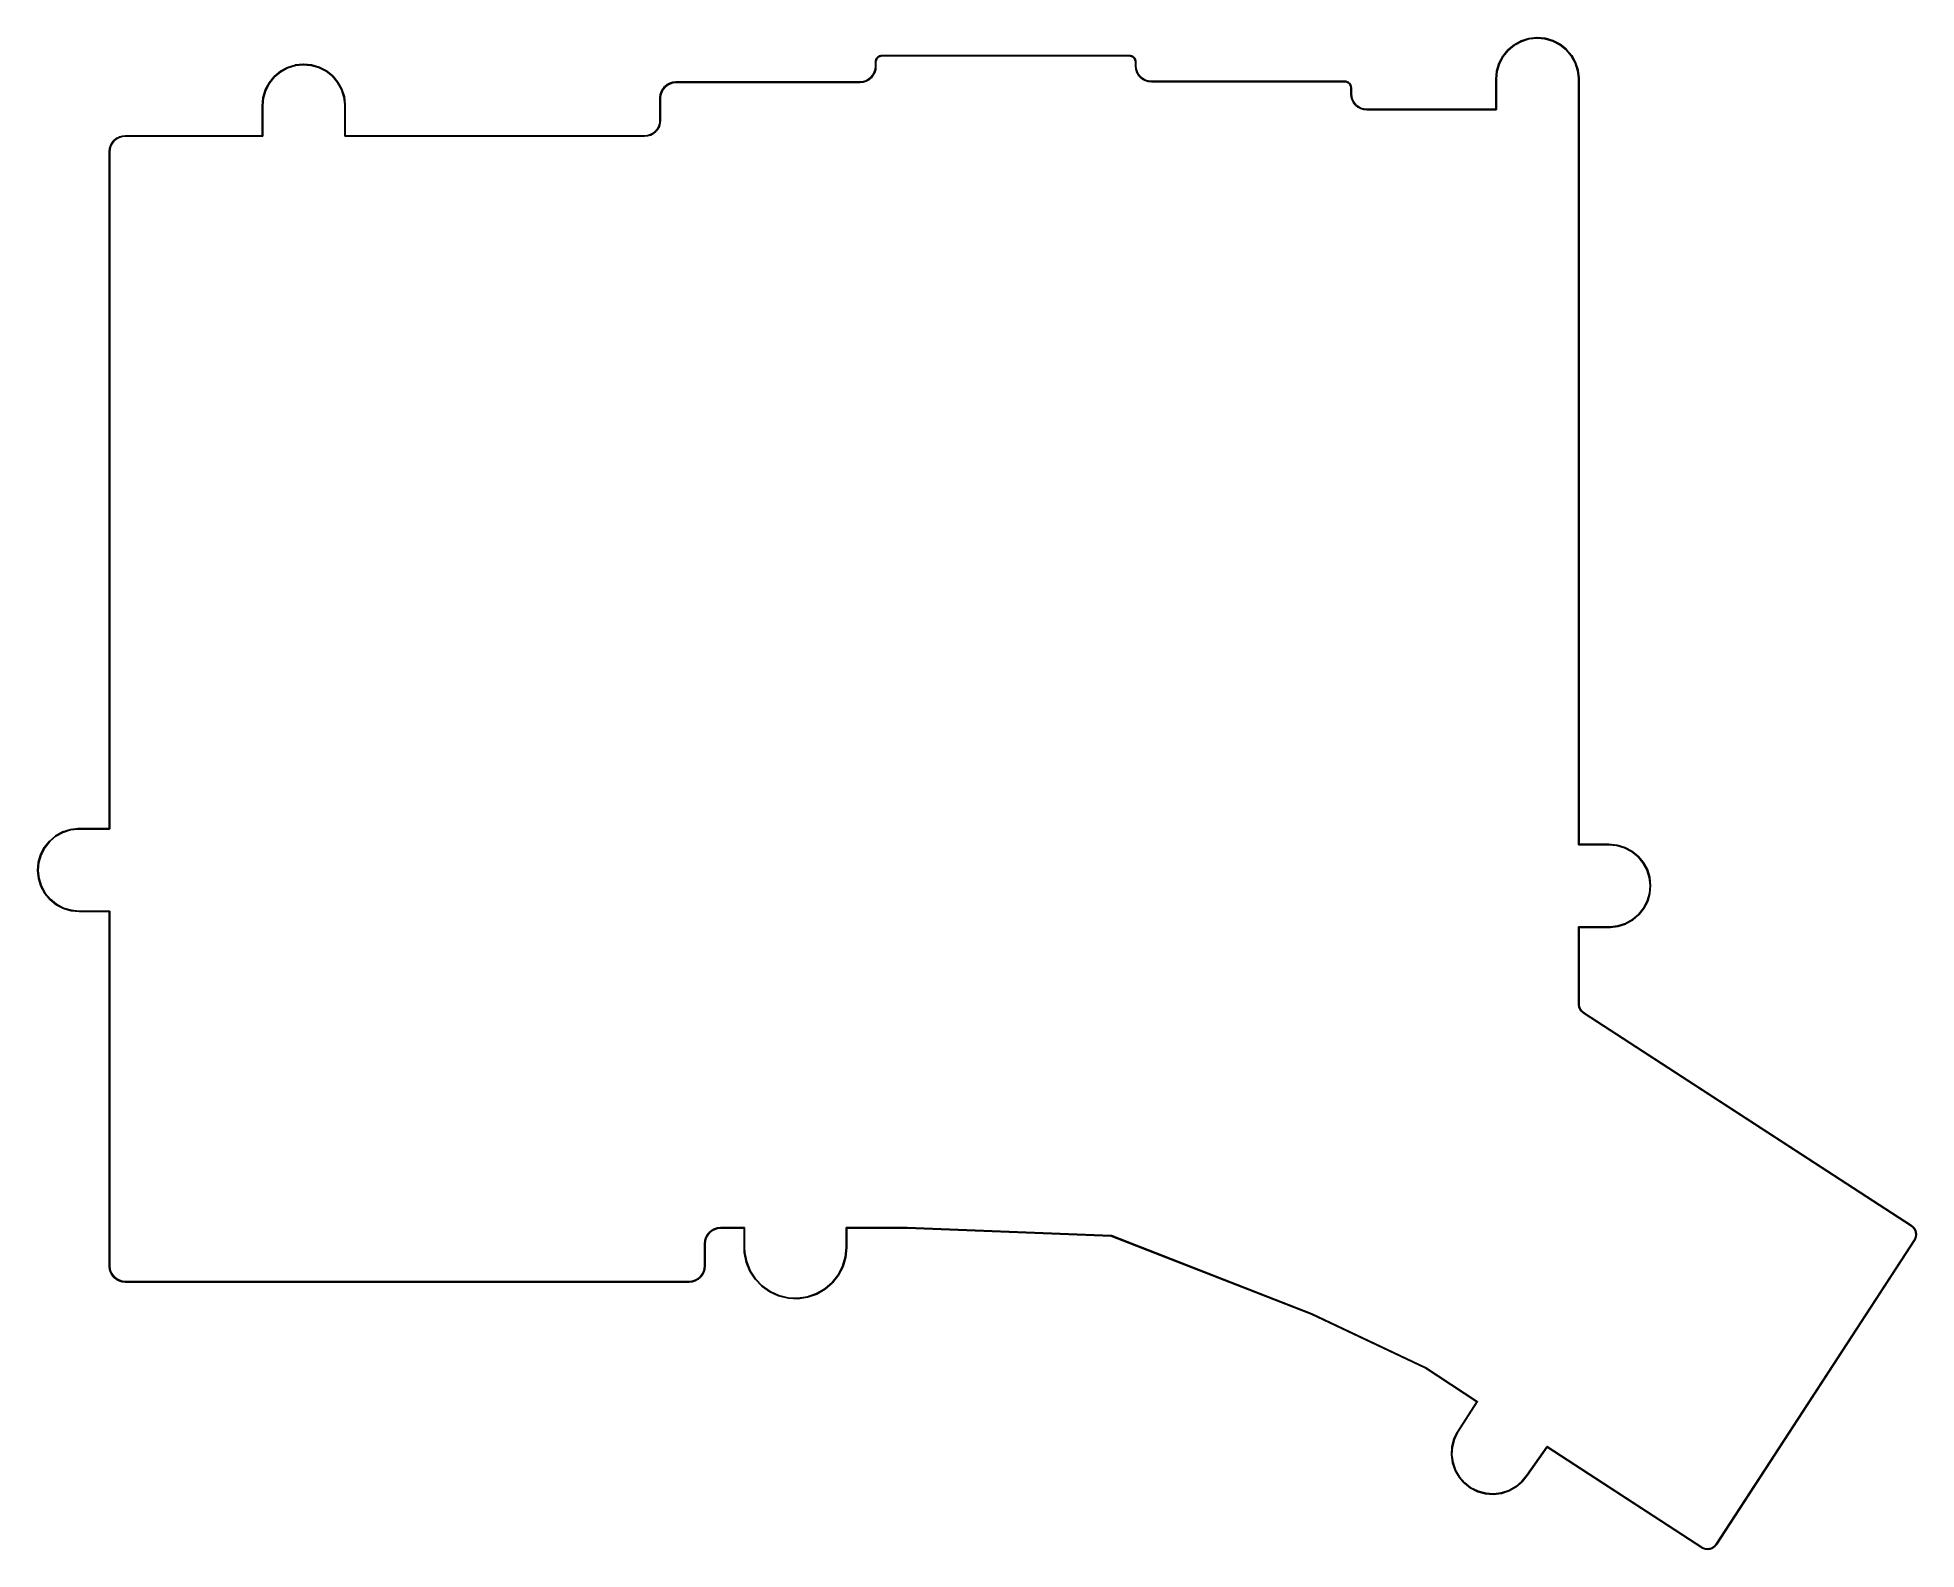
# Model space of a CAD drawing. Extents: x 50 to 216, y -188 to -54.
import ezdxf

# ---------------------------------------------------------------- set-up
doc = ezdxf.new("R2010")
doc.units = 0
doc.layers.add('BLACK', color=7, linetype='CONTINUOUS')

msp = doc.modelspace()

# ---------------------------------------------------------------- linework, layer by layer
at = {"layer": 'BLACK', "linetype": 'CONTINUOUS'}
for p, q in [((180.53, -55.0442), (181.156, -54.7031)), ((181.178, -54.7481), (180.556, -55.0869)), ((181.156, -54.7029), (181.158, -54.702)), ((181.156, -54.7031), (181.156, -54.7029)), ((181.156, -54.7031), (181.156, -54.7031)), ((181.156, -54.7031), (181.156, -54.7031)), ((181.158, -54.702), (181.161, -54.7012)), ((181.161, -54.7012), (181.841, -54.4881)), ((181.853, -54.5365), (181.178, -54.7481)), ((181.841, -54.488), (181.843, -54.4875)), ((181.841, -54.4881), (181.841, -54.488)), ((181.843, -54.4875), (181.846, -54.4871)), ((181.846, -54.4871), (182.554, -54.4102)), ((182.557, -54.4602), (181.853, -54.5365)), ((182.554, -54.4102), (182.554, -54.4102)), ((182.554, -54.4102), (182.555, -54.4102)), ((182.555, -54.4102), (182.557, -54.4102)), ((182.557, -54.4102), (182.559, -54.4102)), ((183.262, -54.522), (182.557, -54.4602)), ((182.559, -54.4102), (183.269, -54.4724)), ((183.942, -54.7196), (183.262, -54.522)), ((183.269, -54.4724), (183.27, -54.4725)), ((183.27, -54.4725), (183.272, -54.4729)), ((183.272, -54.4729), (183.274, -54.4733)), ((183.274, -54.4733), (183.959, -54.6723)), ((184.571, -55.0456), (183.942, -54.7196)), ((183.959, -54.6723), (183.959, -54.6724)), ((183.959, -54.6724), (183.961, -54.6733)), ((183.961, -54.6733), (183.963, -54.6741)), ((183.963, -54.6741), (184.596, -55.0023)), ((124.054, -56.5761), (124.065, -56.4651)), ((124.065, -56.4647), (124.066, -56.4625)), ((124.065, -56.4651), (124.065, -56.4647)), ((124.066, -56.4603), (124.098, -56.3535)), ((124.066, -56.4625), (124.066, -56.4603)), ((124.098, -56.3532), (124.099, -56.3511)), ((124.098, -56.3535), (124.098, -56.3532)), ((124.099, -56.3511), (124.1, -56.349)), ((124.1, -56.349), (124.152, -56.2505)), ((124.115, -56.4724), (124.104, -56.5797)), ((124.145, -56.3703), (124.115, -56.4724)), ((124.195, -56.2761), (124.145, -56.3703)), ((124.152, -56.2505), (124.153, -56.2502)), ((124.153, -56.2502), (124.154, -56.2483)), ((124.154, -56.2483), (124.155, -56.2464)), ((124.155, -56.2464), (124.226, -56.16)), ((124.263, -56.1935), (124.195, -56.2761)), ((124.226, -56.1597), (124.227, -56.1582)), ((124.226, -56.16), (124.226, -56.1597)), ((124.226, -56.16), (124.226, -56.16)), ((124.226, -56.16), (124.226, -56.16)), ((124.227, -56.1582), (124.229, -56.1565)), ((124.229, -56.1565), (124.315, -56.0854)), ((124.345, -56.1255), (124.263, -56.1935)), ((124.315, -56.0852), (124.317, -56.084)), ((124.315, -56.0854), (124.315, -56.0852)), ((124.315, -56.0854), (124.315, -56.0854)), ((124.315, -56.0854), (124.315, -56.0854)), ((124.317, -56.084), (124.319, -56.0827)), ((124.319, -56.0827), (124.417, -56.0297)), ((124.439, -56.0748), (124.345, -56.1255)), ((124.417, -56.0295), (124.42, -56.0286)), ((124.417, -56.0297), (124.417, -56.0295)), ((124.417, -56.0297), (124.417, -56.0297)), ((124.417, -56.0297), (124.417, -56.0297)), ((124.42, -56.0286), (124.422, -56.0278)), ((124.422, -56.0278), (124.528, -55.9948)), ((124.541, -56.0433), (124.439, -56.0748)), ((124.528, -55.9948), (124.529, -55.9947)), ((124.529, -55.9947), (124.531, -55.9943)), ((124.531, -55.9943), (124.533, -55.9938)), ((124.533, -55.9938), (124.644, -55.9822)), ((124.648, -56.032), (124.541, -56.0433)), ((124.644, -55.9822), (124.644, -55.9821)), ((124.644, -55.9821), (124.645, -55.9821)), ((124.645, -55.9821), (124.646, -55.982)), ((124.646, -55.982), (124.649, -55.982)), ((124.651, -56.032), (124.648, -56.032)), ((124.649, -55.982), (124.649, -55.982)), ((124.649, -55.982), (146.496, -55.982)), ((146.493, -56.032), (124.651, -56.032)), ((146.601, -56.0425), (146.493, -56.032)), ((146.496, -55.982), (146.497, -55.9821)), ((146.497, -55.9821), (146.497, -55.9821)), ((146.497, -55.9821), (146.608, -55.993)), ((146.703, -56.0733), (146.601, -56.0425)), ((146.608, -55.993), (146.608, -55.993)), ((146.608, -55.993), (146.611, -55.9935)), ((146.611, -55.9935), (146.613, -55.994)), ((146.613, -55.994), (146.72, -56.0262)), ((146.797, -56.1234), (146.703, -56.0733)), ((146.72, -56.0262), (146.72, -56.0263)), ((146.72, -56.0263), (146.722, -56.0272)), ((146.722, -56.0272), (146.724, -56.028)), ((146.724, -56.028), (146.822, -56.0804)), ((146.879, -56.1908), (146.797, -56.1234)), ((146.822, -56.0804), (146.823, -56.0806)), ((146.823, -56.0806), (146.825, -56.0819)), ((146.825, -56.0819), (146.827, -56.0831)), ((146.827, -56.0831), (146.913, -56.1536)), ((146.947, -56.273), (146.879, -56.1908)), ((146.913, -56.1536), (146.913, -56.1536)), ((146.913, -56.1536), (146.913, -56.1536)), ((146.913, -56.1536), (146.913, -56.1538)), ((146.913, -56.1538), (146.915, -56.1554)), ((146.915, -56.1554), (146.916, -56.157)), ((146.916, -56.157), (146.988, -56.243)), ((146.998, -56.3668), (146.947, -56.273)), ((146.988, -56.243), (146.988, -56.243)), ((146.988, -56.243), (146.988, -56.243)), ((146.988, -56.243), (146.988, -56.2433)), ((146.988, -56.2433), (146.989, -56.2452)), ((146.989, -56.2452), (146.99, -56.247)), ((146.99, -56.247), (147.043, -56.3451)), ((147.03, -56.4686), (146.998, -56.3668)), ((147.041, -56.5759), (147.03, -56.4686)), ((147.043, -56.3451), (147.043, -56.3451)), ((147.043, -56.3451), (147.043, -56.3451)), ((147.043, -56.3451), (147.044, -56.3455)), ((147.044, -56.3455), (147.044, -56.3476)), ((147.044, -56.3476), (147.045, -56.3496)), ((147.045, -56.3496), (147.078, -56.4562)), ((147.078, -56.4562), (147.078, -56.4565)), ((147.078, -56.4565), (147.079, -56.4588)), ((147.079, -56.4588), (147.079, -56.461)), ((147.079, -56.461), (147.091, -56.5719)), ((179.191, -56.6952), (179.523, -56.0646)), ((179.567, -56.0901), (179.236, -56.7163)), ((179.523, -56.0646), (179.524, -56.0643)), ((179.524, -56.0643), (179.525, -56.0624)), ((179.525, -56.0624), (179.526, -56.0606)), ((179.526, -56.0606), (179.975, -55.5066)), ((180.012, -55.54), (179.567, -56.0901)), ((179.975, -55.5064), (179.977, -55.5048)), ((179.975, -55.5066), (179.975, -55.5064)), ((179.977, -55.5048), (179.978, -55.5032)), ((179.978, -55.5032), (180.526, -55.0469)), ((180.556, -55.0869), (180.012, -55.54)), ((180.526, -55.0467), (180.528, -55.0455)), ((180.526, -55.0469), (180.526, -55.0467)), ((180.526, -55.0469), (180.526, -55.0469)), ((180.526, -55.0469), (180.526, -55.0469)), ((180.528, -55.0455), (180.53, -55.0442)), ((185.124, -55.4873), (184.571, -55.0456)), ((184.596, -55.0023), (184.596, -55.0023)), ((184.596, -55.0023), (184.596, -55.0023)), ((184.596, -55.0023), (184.596, -55.0025)), ((184.596, -55.0025), (184.598, -55.0037)), ((184.598, -55.0037), (184.6, -55.005)), ((184.6, -55.005), (185.157, -55.4498)), ((185.581, -56.0281), (185.124, -55.4873)), ((185.157, -55.4498), (185.157, -55.4498)), ((185.157, -55.4498), (185.157, -55.4498)), ((185.157, -55.4498), (185.157, -55.45)), ((185.157, -55.45), (185.159, -55.4516)), ((185.159, -55.4516), (185.161, -55.4532)), ((185.161, -55.4532), (185.621, -55.9978)), ((185.924, -56.6474), (185.581, -56.0281)), ((185.621, -55.9978), (185.621, -55.998)), ((185.621, -55.998), (185.622, -55.9999)), ((185.622, -55.9999), (185.623, -56.0018)), ((185.623, -56.0018), (185.969, -56.6253)), ((70.4331, -58.4101), (70.8818, -57.8561)), ((70.9192, -57.8895), (70.4735, -58.4396)), ((70.8818, -57.8561), (70.8821, -57.8559)), ((70.8821, -57.8559), (70.8837, -57.8543)), ((70.8837, -57.8543), (70.8853, -57.8527)), ((70.8853, -57.8527), (71.433, -57.3964)), ((71.4631, -57.4364), (70.9192, -57.8895)), ((71.433, -57.3964), (71.4333, -57.3962)), ((71.433, -57.3964), (71.433, -57.3964)), ((71.433, -57.3964), (71.433, -57.3964)), ((71.4333, -57.3962), (71.4352, -57.395)), ((71.4352, -57.395), (71.4371, -57.3937)), ((71.4371, -57.3937), (72.063, -57.0526)), ((72.0848, -57.0976), (71.4631, -57.4364)), ((72.063, -57.0526), (72.0633, -57.0524)), ((72.063, -57.0526), (72.063, -57.0526)), ((72.063, -57.0526), (72.063, -57.0526)), ((72.0633, -57.0524), (72.0654, -57.0515)), ((72.0654, -57.0515), (72.0675, -57.0507)), ((72.0675, -57.0507), (72.7478, -56.8376)), ((72.7604, -56.886), (72.0848, -57.0976)), ((72.7478, -56.8376), (72.7481, -56.8375)), ((72.7481, -56.8375), (72.7504, -56.837)), ((72.7504, -56.837), (72.7526, -56.8366)), ((72.7526, -56.8366), (73.4613, -56.7597)), ((73.4642, -56.8097), (72.7604, -56.886)), ((73.4613, -56.7597), (73.4613, -56.7597)), ((73.4613, -56.7597), (73.4616, -56.7597)), ((73.4616, -56.7597), (73.4639, -56.7597)), ((73.4639, -56.7597), (73.4661, -56.7597)), ((74.1695, -56.8715), (73.4642, -56.8097)), ((73.4661, -56.7597), (74.1763, -56.8219)), ((74.8493, -57.0691), (74.1695, -56.8715)), ((74.1763, -56.8219), (74.1766, -56.822)), ((74.1766, -56.822), (74.1789, -56.8224)), ((74.1789, -56.8224), (74.1811, -56.8228)), ((74.1811, -56.8228), (74.8656, -57.0218)), ((75.4778, -57.3951), (74.8493, -57.0691)), ((74.8656, -57.0218), (74.8659, -57.0219)), ((74.8659, -57.0219), (74.8681, -57.0228)), ((74.8681, -57.0228), (74.8701, -57.0236)), ((74.8701, -57.0236), (75.503, -57.3518)), ((76.031, -57.8368), (75.4778, -57.3951)), ((75.503, -57.3518), (75.503, -57.3518)), ((75.503, -57.3518), (75.503, -57.3518)), ((75.503, -57.3518), (75.5033, -57.352)), ((75.5033, -57.352), (75.5052, -57.3532)), ((75.5052, -57.3532), (75.5071, -57.3545)), ((75.5071, -57.3545), (76.0641, -57.7993)), ((76.4879, -58.3776), (76.031, -57.8368)), ((76.0641, -57.7993), (76.0641, -57.7993)), ((76.0641, -57.7993), (76.0641, -57.7993)), ((76.0641, -57.7993), (76.0644, -57.7995)), ((76.0644, -57.7995), (76.066, -57.8011)), ((76.066, -57.8011), (76.0676, -57.8027)), ((76.0676, -57.8027), (76.5276, -58.3473)), ((123.214, -58.2242), (123.449, -58.0968)), ((123.475, -58.1397), (123.235, -58.2693)), ((123.449, -58.0968), (123.655, -57.9262)), ((123.477, -58.1384), (123.475, -58.1397)), ((123.479, -58.1371), (123.477, -58.1384)), ((123.689, -57.9631), (123.479, -58.1369)), ((123.479, -58.1369), (123.479, -58.1371)), ((123.655, -57.9262), (123.825, -57.7187)), ((123.691, -57.9615), (123.689, -57.9631)), ((123.692, -57.9599), (123.691, -57.9615)), ((123.693, -57.9597), (123.692, -57.9599)), ((123.865, -57.7484), (123.693, -57.9597)), ((123.825, -57.7187), (123.95, -57.4823)), ((123.866, -57.7465), (123.865, -57.7484)), ((123.867, -57.7446), (123.866, -57.7465)), ((123.868, -57.7443), (123.867, -57.7446)), ((123.996, -57.5036), (123.868, -57.7443)), ((123.95, -57.4823), (124.028, -57.226)), ((123.997, -57.5015), (123.996, -57.5036)), ((123.998, -57.4991), (123.997, -57.4994)), ((123.997, -57.4994), (123.997, -57.5015)), ((124.076, -57.2381), (123.998, -57.4991)), ((124.028, -57.226), (124.054, -56.9583)), ((124.054, -56.5773), (124.054, -56.5761)), ((124.054, -56.5761), (124.054, -56.5761)), ((124.054, -56.9583), (124.054, -56.5773)), ((124.077, -57.2359), (124.076, -57.2381)), ((124.104, -56.9619), (124.077, -57.2333)), ((124.077, -57.2333), (124.077, -57.2336)), ((124.077, -57.2336), (124.077, -57.2359)), ((124.104, -56.5797), (124.104, -56.9607)), ((124.104, -56.9607), (124.104, -56.9619)), ((124.104, -56.9619), (124.104, -56.9619)), ((147.041, -56.5786), (147.041, -56.5759)), ((147.041, -56.8957), (147.041, -56.5786)), ((147.041, -56.8961), (147.041, -56.8957)), ((147.041, -56.8964), (147.041, -56.8961)), ((147.041, -56.8972), (147.041, -56.8964)), ((147.041, -56.9058), (147.041, -56.8972)), ((147.041, -56.8972), (147.041, -56.8972)), ((147.041, -56.9069), (147.041, -56.9058)), ((147.041, -56.908), (147.041, -56.9069)), ((147.041, -56.9084), (147.041, -56.908)), ((147.07, -57.1795), (147.041, -56.9084)), ((147.07, -57.1817), (147.07, -57.1795)), ((147.071, -57.184), (147.07, -57.1817)), ((147.071, -57.1843), (147.071, -57.184)), ((147.151, -57.4448), (147.071, -57.1843)), ((147.091, -56.5719), (147.091, -56.5722)), ((147.091, -56.5722), (147.091, -56.5733)), ((147.091, -56.5733), (147.091, -56.5744)), ((147.091, -56.5744), (147.091, -56.5772)), ((147.091, -56.5772), (147.091, -56.5773)), ((147.091, -56.5773), (147.091, -56.8959)), ((147.091, -56.8959), (147.091, -56.9044)), ((147.091, -56.9044), (147.119, -57.1719)), ((147.119, -57.1719), (147.198, -57.4276)), ((147.152, -57.4468), (147.151, -57.4448)), ((147.153, -57.4489), (147.152, -57.4468)), ((147.153, -57.4492), (147.153, -57.4489)), ((147.283, -57.6891), (147.153, -57.4492)), ((147.198, -57.4276), (147.326, -57.6631)), ((147.284, -57.691), (147.283, -57.6891)), ((147.285, -57.6929), (147.284, -57.691)), ((147.286, -57.6931), (147.285, -57.6929)), ((147.459, -57.9032), (147.286, -57.6931)), ((147.326, -57.6631), (147.496, -57.8694)), ((147.461, -57.9048), (147.459, -57.9032)), ((147.463, -57.9064), (147.461, -57.9048)), ((147.463, -57.9066), (147.463, -57.9064)), ((147.674, -58.079), (147.463, -57.9066)), ((147.496, -57.8694), (147.704, -58.0387)), ((147.676, -58.0802), (147.674, -58.079)), ((147.678, -58.0815), (147.676, -58.0802)), ((147.678, -58.0817), (147.678, -58.0815)), ((147.919, -58.2097), (147.678, -58.0817)), ((147.704, -58.0387), (147.94, -58.1644)), ((178.917, -58.0973), (178.984, -57.3876)), ((178.917, -58.0984), (178.917, -58.0973)), ((178.917, -58.0973), (178.917, -58.0973)), ((178.918, -60.7445), (178.917, -58.0984)), ((179.034, -57.3947), (178.967, -58.1008)), ((178.967, -58.1008), (178.968, -60.7683)), ((178.984, -57.3872), (178.985, -57.385)), ((178.984, -57.3876), (178.984, -57.3872)), ((178.985, -57.3828), (179.189, -56.6997)), ((178.985, -57.385), (178.985, -57.3828)), ((179.236, -56.7163), (179.034, -57.3947)), ((179.189, -56.6993), (179.19, -56.6972)), ((179.189, -56.6997), (179.189, -56.6993)), ((179.19, -56.6972), (179.191, -56.6952)), ((186.14, -57.3216), (185.924, -56.6474)), ((185.969, -56.6253), (185.969, -56.6256)), ((185.969, -56.6256), (185.97, -56.6277)), ((185.97, -56.6277), (185.971, -56.6298)), ((185.971, -56.6298), (186.189, -57.3086)), ((186.22, -57.977), (186.14, -57.3216)), ((186.189, -57.3086), (186.189, -57.3089)), ((186.189, -57.3089), (186.189, -57.3111)), ((186.189, -57.3111), (186.19, -57.3132)), ((186.19, -57.3132), (186.27, -57.9703)), ((186.221, -60.7707), (186.22, -57.977)), ((186.27, -57.9703), (186.27, -57.9706)), ((186.27, -57.9706), (186.27, -57.9743)), ((186.27, -57.9743), (186.27, -60.7635)), ((69.8241, -60.4468), (69.8913, -59.7371)), ((69.9409, -59.7442), (69.874, -60.4503)), ((69.8913, -59.7371), (69.8914, -59.7367)), ((69.8914, -59.7367), (69.8918, -59.7345)), ((69.8918, -59.7345), (69.8923, -59.7323)), ((69.8923, -59.7323), (70.096, -59.0492)), ((70.1432, -59.0658), (69.9409, -59.7442)), ((70.096, -59.0492), (70.0961, -59.0488)), ((70.0961, -59.0488), (70.097, -59.0467)), ((70.097, -59.0467), (70.0979, -59.0447)), ((70.0979, -59.0447), (70.4304, -58.4141)), ((70.4735, -58.4396), (70.1432, -59.0658)), ((70.4304, -58.4141), (70.4306, -58.4138)), ((70.4306, -58.4138), (70.4319, -58.4119)), ((70.4319, -58.4119), (70.4331, -58.4101)), ((76.831, -58.9969), (76.4879, -58.3776)), ((76.5276, -58.3473), (76.5279, -58.3475)), ((76.5279, -58.3475), (76.5291, -58.3494)), ((76.5291, -58.3494), (76.5304, -58.3513)), ((76.5304, -58.3513), (76.8759, -58.9748)), ((77.0473, -59.6711), (76.831, -58.9969)), ((76.8759, -58.9748), (76.8761, -58.9751)), ((76.8761, -58.9751), (76.8769, -58.9772)), ((76.8769, -58.9772), (76.8779, -58.9793)), ((76.8779, -58.9793), (77.0957, -59.6581)), ((77.1275, -60.3265), (77.0473, -59.6711)), ((77.0957, -59.6581), (77.0958, -59.6584)), ((77.0958, -59.6584), (77.0962, -59.6606)), ((77.0962, -59.6606), (77.0967, -59.6627)), ((77.0967, -59.6627), (77.1771, -60.3198)), ((105.004, -59.7511), (105.031, -59.4797)), ((105.004, -59.7523), (105.004, -59.7511)), ((105.004, -59.7511), (105.004, -59.7511)), ((105.004, -61.7208), (105.004, -59.7523)), ((105.031, -59.4771), (105.032, -59.4749)), ((105.031, -59.4794), (105.031, -59.4771)), ((105.031, -59.4797), (105.031, -59.4794)), ((105.032, -59.4749), (105.11, -59.2139)), ((105.08, -59.487), (105.054, -59.7547)), ((105.054, -59.7547), (105.054, -61.7232)), ((105.158, -59.2307), (105.08, -59.487)), ((105.11, -59.2139), (105.111, -59.2136)), ((105.111, -59.2115), (105.112, -59.2094)), ((105.111, -59.2136), (105.111, -59.2115)), ((105.112, -59.2094), (105.24, -58.9687)), ((105.283, -58.9943), (105.158, -59.2307)), ((105.24, -58.9687), (105.241, -58.9684)), ((105.241, -58.9684), (105.242, -58.9665)), ((105.242, -58.9665), (105.243, -58.9646)), ((105.243, -58.9646), (105.415, -58.7533)), ((105.453, -58.7868), (105.283, -58.9943)), ((105.415, -58.7533), (105.416, -58.7531)), ((105.415, -58.7533), (105.415, -58.7533)), ((105.415, -58.7533), (105.415, -58.7533)), ((105.416, -58.7531), (105.417, -58.7515)), ((105.417, -58.7515), (105.419, -58.7499)), ((105.419, -58.7499), (105.629, -58.5761)), ((105.659, -58.6162), (105.453, -58.7868)), ((105.629, -58.5759), (105.631, -58.5746)), ((105.629, -58.5761), (105.629, -58.5759)), ((105.631, -58.5746), (105.633, -58.5733)), ((105.633, -58.5733), (105.873, -58.4437)), ((105.894, -58.4888), (105.659, -58.6162)), ((105.873, -58.4435), (105.875, -58.4426)), ((105.873, -58.4437), (105.873, -58.4435)), ((105.873, -58.4437), (105.873, -58.4437)), ((105.873, -58.4437), (105.873, -58.4437)), ((105.875, -58.4426), (105.877, -58.4418)), ((105.877, -58.4418), (106.138, -58.3612)), ((106.15, -58.4096), (105.894, -58.4888)), ((106.138, -58.361), (106.14, -58.3606)), ((106.138, -58.3612), (106.138, -58.361)), ((106.14, -58.3606), (106.142, -58.3602)), ((106.142, -58.3602), (106.414, -58.3317)), ((106.418, -58.3815), (106.15, -58.4096)), ((106.414, -58.3317), (106.414, -58.3316)), ((106.414, -58.3316), (106.415, -58.3316)), ((106.415, -58.3316), (106.416, -58.3315)), ((106.416, -58.3315), (106.425, -58.3315)), ((106.426, -58.3815), (106.418, -58.3815)), ((106.425, -58.3315), (106.425, -58.3315)), ((106.425, -58.3315), (122.682, -58.3315)), ((122.683, -58.3815), (106.426, -58.3815)), ((122.682, -58.3315), (122.69, -58.3315)), ((122.692, -58.3815), (122.683, -58.3815)), ((122.683, -58.3815), (122.683, -58.3815)), ((122.69, -58.3315), (122.958, -58.3034)), ((122.693, -58.3814), (122.692, -58.3815)), ((122.694, -58.3814), (122.693, -58.3814)), ((122.966, -58.3528), (122.694, -58.3813)), ((122.694, -58.3813), (122.694, -58.3814)), ((122.958, -58.3034), (123.214, -58.2242)), ((122.968, -58.3524), (122.966, -58.3528)), ((122.97, -58.3519), (122.968, -58.3524)), ((123.231, -58.2712), (122.97, -58.3518)), ((122.97, -58.3518), (122.97, -58.3519)), ((123.233, -58.2704), (123.231, -58.2712)), ((123.235, -58.2695), (123.233, -58.2704)), ((123.235, -58.2693), (123.235, -58.2695)), ((147.921, -58.2105), (147.919, -58.2097)), ((147.923, -58.2114), (147.921, -58.2105)), ((147.923, -58.2115), (147.923, -58.2114)), ((148.184, -58.2903), (147.923, -58.2115)), ((147.94, -58.1644), (148.197, -58.2418)), ((148.187, -58.2908), (148.184, -58.2903)), ((148.189, -58.2912), (148.187, -58.2908)), ((148.189, -58.2913), (148.189, -58.2912)), ((148.461, -58.3179), (148.189, -58.2913)), ((148.197, -58.2418), (148.464, -58.268)), ((148.462, -58.318), (148.461, -58.3179)), ((148.461, -58.3179), (148.461, -58.3179)), ((165.543, -58.318), (148.462, -58.318)), ((148.464, -58.268), (165.546, -58.268)), ((165.651, -58.3285), (165.543, -58.318)), ((165.546, -58.268), (165.547, -58.2681)), ((165.547, -58.2681), (165.547, -58.2681)), ((165.547, -58.2681), (165.658, -58.279)), ((165.753, -58.3593), (165.651, -58.3285)), ((165.658, -58.279), (165.658, -58.279)), ((165.658, -58.279), (165.661, -58.2795)), ((165.661, -58.2795), (165.663, -58.28)), ((165.663, -58.28), (165.77, -58.3122)), ((165.847, -58.4094), (165.753, -58.3593)), ((165.77, -58.3122), (165.77, -58.3123)), ((165.77, -58.3123), (165.772, -58.3132)), ((165.772, -58.3132), (165.774, -58.314)), ((165.774, -58.314), (165.873, -58.3664)), ((165.929, -58.4768), (165.847, -58.4094)), ((165.873, -58.3664), (165.873, -58.3666)), ((165.873, -58.3666), (165.875, -58.3679)), ((165.875, -58.3679), (165.877, -58.3691)), ((165.877, -58.3691), (165.963, -58.4396)), ((165.997, -58.559), (165.929, -58.4768)), ((165.963, -58.4396), (165.963, -58.4396)), ((165.963, -58.4396), (165.963, -58.4396)), ((165.963, -58.4396), (165.963, -58.4398)), ((165.963, -58.4398), (165.965, -58.4414)), ((165.965, -58.4414), (165.966, -58.443)), ((165.966, -58.443), (166.038, -58.529)), ((166.048, -58.6528), (165.997, -58.559)), ((166.038, -58.529), (166.038, -58.529)), ((166.038, -58.529), (166.038, -58.529)), ((166.038, -58.529), (166.038, -58.5293)), ((166.038, -58.5293), (166.039, -58.5312)), ((166.039, -58.5312), (166.04, -58.533)), ((166.04, -58.533), (166.093, -58.6311)), ((166.08, -58.7546), (166.048, -58.6528)), ((166.091, -58.8619), (166.08, -58.7546)), ((166.091, -58.8646), (166.091, -58.8619)), ((166.091, -59.3722), (166.091, -58.8646)), ((166.091, -59.3726), (166.091, -59.3722)), ((166.091, -59.3729), (166.091, -59.3726)), ((166.091, -59.3737), (166.091, -59.3729)), ((166.091, -59.3823), (166.091, -59.3737)), ((166.091, -59.3737), (166.091, -59.3737)), ((166.091, -59.3834), (166.091, -59.3823)), ((166.091, -59.3845), (166.091, -59.3834)), ((166.091, -59.3849), (166.091, -59.3845)), ((166.12, -59.656), (166.091, -59.3849)), ((166.093, -58.6311), (166.093, -58.6311)), ((166.093, -58.6311), (166.093, -58.6311)), ((166.093, -58.6311), (166.094, -58.6315)), ((166.094, -58.6315), (166.094, -58.6336)), ((166.094, -58.6336), (166.095, -58.6356)), ((166.095, -58.6356), (166.128, -58.7422)), ((166.12, -59.6582), (166.12, -59.656)), ((166.121, -59.6605), (166.12, -59.6582)), ((166.121, -59.6608), (166.121, -59.6605)), ((166.201, -59.9213), (166.121, -59.6608)), ((166.128, -58.7422), (166.128, -58.7425)), ((166.128, -58.7425), (166.129, -58.7448)), ((166.129, -58.7448), (166.129, -58.747)), ((166.129, -58.747), (166.141, -58.8579)), ((166.141, -58.8579), (166.141, -58.8582)), ((166.141, -58.8582), (166.141, -58.8593)), ((166.141, -58.8593), (166.141, -58.8604)), ((166.141, -58.8604), (166.141, -58.8632)), ((166.141, -58.8632), (166.141, -58.8633)), ((166.141, -58.8633), (166.141, -59.3724)), ((166.141, -59.3724), (166.141, -59.3809)), ((166.141, -59.3809), (166.169, -59.6484)), ((166.169, -59.6484), (166.248, -59.9041)), ((69.824, -60.4479), (69.8241, -60.4468)), ((69.825, -63.094), (69.824, -60.4479)), ((69.8241, -60.4468), (69.8241, -60.4468)), ((69.874, -60.4503), (69.875, -63.1178)), ((77.1275, -63.1178), (77.1275, -60.3265)), ((77.1771, -60.3198), (77.1771, -60.3201)), ((77.1771, -60.3201), (77.1775, -60.3238)), ((77.1775, -60.3238), (77.1775, -63.094)), ((166.202, -59.9233), (166.201, -59.9213)), ((166.203, -59.9254), (166.202, -59.9233)), ((166.203, -59.9258), (166.203, -59.9254)), ((166.333, -60.1656), (166.203, -59.9258)), ((166.248, -59.9041), (166.376, -60.1396)), ((166.334, -60.1675), (166.333, -60.1656)), ((166.335, -60.1694), (166.334, -60.1675)), ((166.336, -60.1696), (166.335, -60.1694)), ((166.509, -60.3797), (166.336, -60.1696)), ((166.376, -60.1396), (166.546, -60.3459)), ((166.511, -60.3813), (166.509, -60.3797)), ((166.513, -60.3829), (166.511, -60.3813)), ((166.513, -60.3831), (166.513, -60.3829)), ((166.724, -60.5555), (166.513, -60.3831)), ((166.546, -60.3459), (166.754, -60.5152)), ((166.726, -60.5567), (166.724, -60.5555)), ((166.728, -60.558), (166.726, -60.5567)), ((166.728, -60.5582), (166.728, -60.558)), ((166.969, -60.6862), (166.728, -60.5582)), ((166.754, -60.5152), (166.99, -60.6409)), ((166.971, -60.687), (166.969, -60.6862)), ((166.973, -60.6879), (166.971, -60.687)), ((166.973, -60.688), (166.973, -60.6879)), ((167.234, -60.7668), (166.973, -60.688)), ((166.99, -60.6409), (167.247, -60.7183)), ((167.237, -60.7673), (167.234, -60.7668)), ((167.239, -60.7677), (167.237, -60.7673)), ((167.239, -60.7678), (167.239, -60.7677)), ((167.511, -60.7944), (167.239, -60.7678)), ((167.247, -60.7183), (167.514, -60.7445)), ((167.512, -60.7945), (167.511, -60.7944)), ((167.511, -60.7944), (167.511, -60.7944)), ((178.942, -60.7945), (167.512, -60.7945)), ((167.514, -60.7445), (178.918, -60.7445)), ((178.943, -60.7946), (178.942, -60.7945)), ((178.944, -60.7945), (178.943, -60.7946)), ((178.948, -60.7941), (178.944, -60.7945)), ((178.944, -60.7945), (178.944, -60.7945)), ((178.953, -60.7927), (178.948, -60.7941)), ((178.957, -60.7904), (178.953, -60.7925)), ((178.953, -60.7925), (178.953, -60.7927)), ((178.953, -60.7927), (178.953, -60.7927)), ((178.953, -60.7927), (178.953, -60.7927)), ((178.961, -60.7873), (178.957, -60.7904)), ((178.964, -60.7835), (178.961, -60.7873)), ((178.965, -60.7822), (178.964, -60.7834)), ((178.964, -60.7834), (178.964, -60.7835)), ((178.964, -60.7835), (178.964, -60.7835)), ((178.966, -60.7791), (178.965, -60.7822)), ((178.968, -60.7744), (178.966, -60.7791)), ((178.968, -60.7683), (178.968, -60.7695)), ((178.968, -60.7695), (178.968, -60.7744)), ((186.22, -125.792), (186.221, -60.7755)), ((186.221, -60.7744), (186.221, -60.7707)), ((186.221, -60.7755), (186.221, -60.7744)), ((186.27, -60.7635), (186.271, -60.7646)), ((186.271, -60.7683), (186.27, -125.768)), ((186.271, -60.7646), (186.271, -60.7683)), ((57.1727, -63.2043), (57.4332, -63.1237)), ((57.4332, -63.1237), (57.4335, -63.1235)), ((57.4335, -63.1235), (57.4358, -63.1231)), ((57.4358, -63.1231), (57.438, -63.1227)), ((57.438, -63.1227), (57.7091, -63.0942)), ((57.7091, -63.0942), (57.7095, -63.0941)), ((57.7095, -63.0941), (57.7106, -63.0941)), ((57.7106, -63.0941), (57.7117, -63.094)), ((57.7117, -63.094), (57.7202, -63.094)), ((57.7202, -63.094), (57.7203, -63.094)), ((57.7203, -63.094), (69.825, -63.094)), ((69.8709, -63.133), (69.8682, -63.1362)), ((69.8716, -63.1317), (69.8709, -63.1329)), ((69.8709, -63.1329), (69.8709, -63.133)), ((69.8709, -63.133), (69.8709, -63.133)), ((69.8732, -63.1286), (69.8716, -63.1317)), ((69.8734, -63.128), (69.8732, -63.1285)), ((69.8732, -63.1285), (69.8732, -63.1286)), ((69.8746, -63.1239), (69.8734, -63.128)), ((69.8751, -63.119), (69.8746, -63.1239)), ((69.875, -63.1178), (69.8751, -63.119)), ((77.1274, -63.119), (77.1275, -63.1178)), ((77.1279, -63.1239), (77.1274, -63.119)), ((77.1293, -63.1286), (77.1279, -63.1239)), ((77.1316, -63.133), (77.1293, -63.1286)), ((77.1347, -63.1368), (77.1316, -63.133)), ((77.1775, -63.094), (103.632, -63.094)), ((103.632, -63.094), (103.64, -63.094)), ((103.64, -63.094), (103.908, -63.0659)), ((103.916, -63.1153), (103.644, -63.1438)), ((103.908, -63.0659), (104.164, -62.9867)), ((103.918, -63.1149), (103.916, -63.1153)), ((103.92, -63.1144), (103.918, -63.1149)), ((104.181, -63.0337), (103.92, -63.1143)), ((103.92, -63.1143), (103.92, -63.1144)), ((104.164, -62.9867), (104.399, -62.8593)), ((104.183, -63.0329), (104.181, -63.0337)), ((104.185, -63.032), (104.183, -63.0329)), ((104.425, -62.9022), (104.185, -63.0318)), ((104.185, -63.0318), (104.185, -63.032)), ((104.399, -62.8593), (104.605, -62.6887)), ((104.427, -62.9009), (104.425, -62.9022)), ((104.429, -62.8996), (104.427, -62.9009)), ((104.639, -62.7256), (104.429, -62.8994)), ((104.429, -62.8994), (104.429, -62.8996)), ((104.605, -62.6887), (104.775, -62.4812)), ((104.641, -62.7241), (104.639, -62.7256)), ((104.642, -62.7224), (104.641, -62.7241)), ((104.643, -62.7222), (104.642, -62.7224)), ((104.815, -62.5109), (104.643, -62.7222)), ((104.775, -62.4812), (104.9, -62.2448)), ((104.816, -62.509), (104.815, -62.5109)), ((104.817, -62.5071), (104.816, -62.509)), ((104.818, -62.5068), (104.817, -62.5071)), ((104.946, -62.2661), (104.818, -62.5068)), ((104.9, -62.2448), (104.978, -61.9885)), ((104.947, -62.264), (104.946, -62.2661)), ((104.948, -62.2616), (104.947, -62.2619)), ((104.947, -62.2619), (104.947, -62.264)), ((105.026, -62.0006), (104.948, -62.2616)), ((104.978, -61.9885), (105.004, -61.7208)), ((105.027, -61.9984), (105.026, -62.0006)), ((105.054, -61.7244), (105.027, -61.9958)), ((105.027, -61.9958), (105.027, -61.9961)), ((105.027, -61.9961), (105.027, -61.9984)), ((105.054, -61.7232), (105.054, -61.7244)), ((105.054, -61.7244), (105.054, -61.7244)), ((56.2995, -64.5148), (56.2996, -64.5136)), ((56.2995, -124.371), (56.2995, -64.5148)), ((56.2996, -64.5136), (56.3262, -64.2422)), ((56.2996, -64.5136), (56.2996, -64.5136)), ((56.3262, -64.2422), (56.3263, -64.2419)), ((56.3263, -64.2419), (56.3267, -64.2396)), ((56.3267, -64.2396), (56.3272, -64.2374)), ((56.3272, -64.2374), (56.406, -63.9764)), ((56.3757, -64.2495), (56.3495, -64.5172)), ((56.3495, -64.5172), (56.3495, -124.395)), ((56.4531, -63.9932), (56.3757, -64.2495)), ((56.406, -63.9764), (56.4061, -63.9761)), ((56.4061, -63.9761), (56.407, -63.974)), ((56.407, -63.974), (56.4078, -63.9719)), ((56.4078, -63.9719), (56.5358, -63.7312)), ((56.5788, -63.7568), (56.4531, -63.9932)), ((56.5358, -63.7312), (56.536, -63.7309)), ((56.536, -63.7309), (56.5373, -63.729)), ((56.5373, -63.729), (56.5385, -63.7271)), ((56.5385, -63.7271), (56.7109, -63.5158)), ((56.7481, -63.5493), (56.5788, -63.7568)), ((56.7109, -63.5158), (56.7111, -63.5156)), ((56.7109, -63.5158), (56.7109, -63.5158)), ((56.7109, -63.5158), (56.7109, -63.5158)), ((56.7111, -63.5156), (56.7127, -63.514)), ((56.7127, -63.514), (56.7143, -63.5124)), ((56.7143, -63.5124), (56.9244, -63.3386)), ((56.9544, -63.3787), (56.7481, -63.5493)), ((56.9244, -63.3386), (56.9246, -63.3384)), ((56.9246, -63.3384), (56.9266, -63.3371)), ((56.9266, -63.3371), (56.9284, -63.3358)), ((56.9284, -63.3358), (57.1682, -63.2062)), ((57.1899, -63.2513), (56.9544, -63.3787)), ((57.1682, -63.2062), (57.1683, -63.2062)), ((57.1683, -63.2062), (57.1686, -63.206)), ((57.1683, -63.2062), (57.1683, -63.2062)), ((57.1686, -63.206), (57.1707, -63.2051)), ((57.1707, -63.2051), (57.1727, -63.2043)), ((57.4456, -63.1721), (57.1899, -63.2513)), ((57.7131, -63.144), (57.4456, -63.1721)), ((57.7216, -63.144), (57.7131, -63.144)), ((69.8488, -63.144), (57.7216, -63.144)), ((69.85, -63.1441), (69.8488, -63.144)), ((69.8512, -63.144), (69.85, -63.1441)), ((69.8549, -63.1436), (69.8512, -63.144)), ((69.8512, -63.144), (69.8512, -63.144)), ((69.8596, -63.1422), (69.8549, -63.1436)), ((69.8601, -63.142), (69.8596, -63.1422)), ((69.8596, -63.1422), (69.8596, -63.1422)), ((69.8596, -63.1422), (69.8596, -63.1422)), ((69.864, -63.1399), (69.8601, -63.142)), ((69.8678, -63.1368), (69.864, -63.1399)), ((69.8679, -63.1366), (69.8678, -63.1368)), ((69.8682, -63.1362), (69.8679, -63.1366)), ((77.1385, -63.1399), (77.1347, -63.1368)), ((77.1429, -63.1422), (77.1385, -63.1399)), ((77.1476, -63.1436), (77.1429, -63.1422)), ((77.1513, -63.144), (77.1476, -63.1436)), ((77.1525, -63.1441), (77.1513, -63.144)), ((77.1513, -63.144), (77.1513, -63.144)), ((77.1537, -63.144), (77.1525, -63.1441)), ((103.633, -63.144), (77.1537, -63.144)), ((103.642, -63.144), (103.633, -63.144)), ((103.633, -63.144), (103.633, -63.144)), ((103.643, -63.1439), (103.642, -63.144)), ((103.644, -63.1439), (103.643, -63.1439)), ((103.644, -63.1438), (103.644, -63.1439)), ((52.1848, -124.671), (52.8636, -124.453)), ((52.8766, -124.502), (52.2024, -124.718)), ((52.8636, -124.453), (52.8639, -124.453)), ((52.8639, -124.453), (52.8661, -124.453)), ((52.8661, -124.453), (52.8682, -124.452)), ((52.8682, -124.452), (53.5253, -124.372)), ((53.532, -124.421), (52.8766, -124.502)), ((53.5253, -124.372), (53.5256, -124.372)), ((53.5256, -124.372), (53.5293, -124.371)), ((53.5293, -124.371), (56.2995, -124.371)), ((56.3233, -124.421), (53.532, -124.421)), ((56.3245, -124.422), (56.3233, -124.421)), ((56.3257, -124.421), (56.3245, -124.422)), ((56.3294, -124.421), (56.3257, -124.421)), ((56.3257, -124.421), (56.3257, -124.421)), ((56.3341, -124.42), (56.3294, -124.421)), ((56.3385, -124.417), (56.3341, -124.42)), ((56.3423, -124.414), (56.3385, -124.417)), ((56.3454, -124.41), (56.3423, -124.414)), ((56.3477, -124.406), (56.3454, -124.41)), ((56.3491, -124.401), (56.3477, -124.406)), ((56.3496, -124.396), (56.3491, -124.401)), ((56.3495, -124.395), (56.3496, -124.396)), ((50.2291, -126.679), (50.5573, -126.046)), ((50.6006, -126.071), (50.2746, -126.7)), ((50.5573, -126.046), (50.5573, -126.046)), ((50.5573, -126.046), (50.5573, -126.046)), ((50.5573, -126.046), (50.5575, -126.046)), ((50.5575, -126.046), (50.5587, -126.044)), ((50.5587, -126.044), (50.56, -126.042)), ((50.56, -126.042), (51.0048, -125.485)), ((51.0423, -125.518), (50.6006, -126.071)), ((51.0048, -125.485), (51.0048, -125.485)), ((51.0048, -125.485), (51.0048, -125.485)), ((51.0048, -125.485), (51.005, -125.485)), ((51.005, -125.485), (51.0066, -125.483)), ((51.0066, -125.483), (51.0082, -125.481)), ((51.0082, -125.481), (51.5528, -125.021)), ((51.5831, -125.061), (51.0423, -125.518)), ((51.5528, -125.021), (51.553, -125.021)), ((51.553, -125.021), (51.5549, -125.02)), ((51.5549, -125.02), (51.5568, -125.019)), ((51.5568, -125.019), (52.1803, -124.673)), ((52.2024, -124.718), (51.5831, -125.061)), ((52.1803, -124.673), (52.1806, -124.673)), ((52.1806, -124.673), (52.1827, -124.672)), ((52.1827, -124.672), (52.1848, -124.671)), ((186.22, -125.794), (186.22, -125.792)), ((186.22, -125.795), (186.22, -125.794)), ((186.221, -125.798), (186.22, -125.795)), ((186.22, -125.795), (186.22, -125.795)), ((186.221, -125.8), (186.221, -125.798)), ((186.221, -125.798), (186.221, -125.798)), ((186.221, -125.798), (186.221, -125.798)), ((186.222, -125.803), (186.221, -125.8)), ((186.223, -125.805), (186.222, -125.803)), ((186.222, -125.803), (186.222, -125.803)), ((186.222, -125.803), (186.222, -125.803)), ((186.225, -125.807), (186.223, -125.805)), ((186.225, -125.808), (186.225, -125.807)), ((186.225, -125.807), (186.225, -125.807)), ((186.225, -125.807), (186.225, -125.807)), ((186.228, -125.811), (186.225, -125.808)), ((186.23, -125.813), (186.228, -125.811)), ((186.228, -125.811), (186.228, -125.811)), ((186.228, -125.811), (186.228, -125.811)), ((186.232, -125.814), (186.23, -125.813)), ((186.235, -125.816), (186.232, -125.814)), ((186.232, -125.814), (186.232, -125.814)), ((186.232, -125.814), (186.232, -125.814)), ((186.236, -125.817), (186.235, -125.816)), ((186.238, -125.817), (186.236, -125.817)), ((186.236, -125.817), (186.236, -125.817)), ((186.236, -125.817), (186.236, -125.817)), ((186.241, -125.818), (186.238, -125.817)), ((186.244, -125.819), (186.241, -125.818)), ((186.241, -125.818), (186.241, -125.818)), ((186.241, -125.818), (186.241, -125.818)), ((186.245, -125.819), (186.244, -125.819)), ((186.244, -125.819), (186.244, -125.819)), ((186.247, -125.818), (186.245, -125.819)), ((188.914, -125.818), (186.247, -125.818)), ((186.27, -125.768), (188.917, -125.768)), ((189.62, -125.884), (188.914, -125.818)), ((188.917, -125.768), (188.918, -125.768)), ((188.918, -125.768), (188.918, -125.768)), ((188.918, -125.768), (189.627, -125.835)), ((190.299, -126.087), (189.62, -125.884)), ((189.627, -125.835), (189.628, -125.835)), ((189.628, -125.835), (189.63, -125.835)), ((189.63, -125.835), (189.632, -125.836)), ((189.632, -125.836), (190.315, -126.04)), ((190.925, -126.417), (190.299, -126.087)), ((190.315, -126.04), (190.316, -126.04)), ((190.316, -126.04), (190.318, -126.041)), ((190.318, -126.041), (190.32, -126.041)), ((190.32, -126.041), (190.95, -126.374)), ((49.9652, -128.083), (50.0274, -127.373)), ((50.077, -127.38), (50.0152, -128.085)), ((50.0274, -127.373), (50.0275, -127.372)), ((50.0275, -127.372), (50.0279, -127.37)), ((50.0279, -127.37), (50.0283, -127.368)), ((50.0283, -127.368), (50.2273, -126.683)), ((50.2746, -126.7), (50.077, -127.38)), ((50.2273, -126.683), (50.2274, -126.683)), ((50.2274, -126.683), (50.2283, -126.681)), ((50.2283, -126.681), (50.2291, -126.679)), ((191.475, -126.863), (190.925, -126.417)), ((190.95, -126.374), (190.951, -126.374)), ((190.951, -126.374), (190.953, -126.375)), ((190.953, -126.375), (190.954, -126.377)), ((190.954, -126.377), (191.508, -126.825)), ((191.928, -127.407), (191.475, -126.863)), ((191.508, -126.825), (191.509, -126.826)), ((191.509, -126.826), (191.51, -126.827)), ((191.51, -126.827), (191.512, -126.829)), ((191.512, -126.829), (191.968, -127.377)), ((192.267, -128.028), (191.928, -127.407)), ((191.968, -127.377), (191.968, -127.377)), ((191.968, -127.377), (191.968, -127.377)), ((191.968, -127.377), (191.968, -127.377)), ((191.968, -127.377), (191.97, -127.379)), ((191.97, -127.379), (191.971, -127.381)), ((191.971, -127.381), (192.312, -128.007)), ((49.9652, -128.085), (49.9652, -128.083)), ((49.9652, -128.087), (49.9652, -128.085)), ((49.9652, -128.088), (49.9652, -128.087)), ((50.0421, -128.796), (49.9652, -128.088)), ((50.0152, -128.085), (50.0915, -128.789)), ((50.0425, -128.799), (50.0421, -128.796)), ((50.043, -128.801), (50.0425, -128.799)), ((50.0431, -128.801), (50.043, -128.801)), ((50.2562, -129.481), (50.0431, -128.801)), ((50.0915, -128.789), (50.3031, -129.464)), ((50.257, -129.484), (50.2562, -129.481)), ((50.2579, -129.486), (50.257, -129.484)), ((50.2581, -129.486), (50.2579, -129.486)), ((50.5992, -130.112), (50.2581, -129.486)), ((50.3031, -129.464), (50.6419, -130.086)), ((192.478, -128.704), (192.267, -128.028)), ((192.312, -128.007), (192.312, -128.007)), ((192.312, -128.007), (192.312, -128.007)), ((192.312, -128.007), (192.312, -128.007)), ((192.312, -128.007), (192.313, -128.009)), ((192.313, -128.009), (192.314, -128.011)), ((192.314, -128.011), (192.527, -128.691)), ((192.555, -129.408), (192.478, -128.704)), ((192.493, -130.113), (192.555, -129.408)), ((192.527, -128.691), (192.527, -128.692)), ((192.527, -128.692), (192.527, -128.694)), ((192.527, -128.694), (192.528, -128.696)), ((192.528, -128.696), (192.605, -129.405)), ((192.605, -129.41), (192.543, -130.12)), ((192.605, -129.405), (192.605, -129.405)), ((192.605, -129.405), (192.605, -129.407)), ((192.605, -129.407), (192.605, -129.41)), ((50.6004, -130.114), (50.5992, -130.112)), ((50.6017, -130.116), (50.6004, -130.114)), ((50.6019, -130.116), (50.6017, -130.116)), ((51.0582, -130.664), (50.6019, -130.116)), ((50.6419, -130.086), (51.095, -130.63)), ((51.0598, -130.665), (51.0582, -130.664)), ((51.0614, -130.667), (51.0598, -130.665)), ((51.0616, -130.667), (51.0614, -130.667)), ((51.6156, -131.116), (51.0616, -130.667)), ((51.095, -130.63), (51.6451, -131.075)), ((51.6174, -131.117), (51.6156, -131.116)), ((51.6193, -131.118), (51.6174, -131.117)), ((51.6196, -131.119), (51.6193, -131.118)), ((52.2502, -131.451), (51.6196, -131.119)), ((51.6451, -131.075), (52.2713, -131.406)), ((191.969, -131.421), (192.295, -130.793)), ((192.341, -130.814), (192.013, -131.446)), ((192.295, -130.793), (192.493, -130.113)), ((192.342, -130.812), (192.341, -130.814)), ((192.343, -130.809), (192.342, -130.812)), ((192.542, -130.125), (192.343, -130.809)), ((192.343, -130.809), (192.343, -130.809)), ((192.543, -130.12), (192.542, -130.122)), ((192.542, -130.122), (192.542, -130.125)), ((192.543, -130.12), (192.543, -130.12)), ((192.543, -130.12), (192.543, -130.12)), ((192.543, -130.12), (192.543, -130.12)), ((52.2522, -131.452), (52.2502, -131.451)), ((52.2543, -131.453), (52.2522, -131.452)), ((52.2547, -131.453), (52.2543, -131.453)), ((52.9378, -131.657), (52.2547, -131.453)), ((52.2713, -131.406), (52.9497, -131.608)), ((52.94, -131.657), (52.9378, -131.657)), ((52.9422, -131.658), (52.94, -131.657)), ((52.9426, -131.658), (52.9422, -131.658)), ((53.6523, -131.725), (52.9426, -131.658)), ((52.9497, -131.608), (53.6558, -131.675)), ((53.6534, -131.725), (53.6523, -131.725)), ((53.6523, -131.725), (53.6523, -131.725)), ((56.2995, -131.724), (53.6534, -131.725)), ((53.6558, -131.675), (56.3233, -131.674)), ((56.2995, -163.068), (56.2995, -131.724)), ((56.3233, -131.674), (56.3245, -131.674)), ((56.3245, -131.674), (56.329, -131.674)), ((56.329, -131.674), (56.3294, -131.674)), ((56.3294, -131.674), (56.3294, -131.674)), ((56.3294, -131.674), (56.3294, -131.674)), ((56.3294, -131.674), (56.3327, -131.675)), ((56.3327, -131.675), (56.3341, -131.676)), ((56.3341, -131.676), (56.3341, -131.676)), ((56.3341, -131.676), (56.3341, -131.676)), ((56.3341, -131.676), (56.336, -131.677)), ((56.336, -131.677), (56.3384, -131.678)), ((56.3384, -131.678), (56.3385, -131.678)), ((56.3385, -131.678), (56.3385, -131.678)), ((56.3385, -131.678), (56.3423, -131.681)), ((56.3423, -131.681), (56.3454, -131.685)), ((56.3454, -131.685), (56.3477, -131.689)), ((56.3477, -131.689), (56.3491, -131.694)), ((56.3491, -131.694), (56.3495, -131.698)), ((56.3495, -131.698), (56.3495, -131.698)), ((56.3495, -131.698), (56.3496, -131.699)), ((56.3496, -131.699), (56.3495, -131.7)), ((56.3495, -131.7), (56.3495, -163.068)), ((189.693, -132.991), (190.368, -132.774)), ((190.385, -132.821), (189.706, -133.039)), ((190.368, -132.774), (190.987, -132.431)), ((190.387, -132.82), (190.385, -132.821)), ((190.389, -132.82), (190.387, -132.82)), ((190.39, -132.819), (190.389, -132.82)), ((191.013, -132.474), (190.39, -132.819)), ((190.987, -132.431), (191.528, -131.975)), ((191.015, -132.473), (191.013, -132.474)), ((191.017, -132.471), (191.015, -132.473)), ((191.562, -132.011), (191.017, -132.471)), ((191.017, -132.471), (191.017, -132.471)), ((191.528, -131.975), (191.969, -131.421)), ((191.563, -132.009), (191.562, -132.011)), ((191.565, -132.008), (191.563, -132.009)), ((192.01, -131.451), (191.565, -132.008)), ((191.565, -132.008), (191.565, -132.008)), ((191.565, -132.008), (191.565, -132.008)), ((191.565, -132.008), (191.565, -132.008)), ((192.011, -131.449), (192.01, -131.451)), ((192.013, -131.447), (192.011, -131.449)), ((192.013, -131.446), (192.013, -131.446)), ((192.013, -131.446), (192.013, -131.446)), ((192.013, -131.446), (192.013, -131.447)), ((186.22, -133.096), (186.221, -133.091)), ((186.22, -133.097), (186.22, -133.096)), ((186.221, -139.879), (186.22, -133.097)), ((186.221, -133.091), (186.222, -133.086)), ((186.222, -133.086), (186.225, -133.082)), ((186.225, -133.082), (186.228, -133.078)), ((186.228, -133.078), (186.232, -133.075)), ((186.232, -133.075), (186.236, -133.073)), ((186.236, -133.073), (186.241, -133.071)), ((186.241, -133.071), (186.244, -133.071)), ((186.244, -133.071), (186.245, -133.071)), ((186.245, -133.071), (186.247, -133.071)), ((186.247, -133.071), (189.038, -133.071)), ((189.041, -133.121), (186.27, -133.121)), ((186.27, -133.121), (186.27, -139.877)), ((189.038, -133.071), (189.693, -132.991)), ((189.044, -133.121), (189.041, -133.121)), ((189.045, -133.121), (189.044, -133.121)), ((189.702, -133.04), (189.045, -133.121)), ((189.704, -133.04), (189.702, -133.04)), ((189.706, -133.039), (189.704, -133.04)), ((189.706, -133.039), (189.706, -133.039)), ((186.225, -139.973), (186.221, -139.879)), ((186.221, -139.879), (186.221, -139.879)), ((186.225, -139.975), (186.225, -139.973)), ((186.226, -139.976), (186.225, -139.975)), ((186.226, -139.977), (186.226, -139.976)), ((186.262, -140.159), (186.226, -139.977)), ((186.263, -140.161), (186.262, -140.159)), ((186.263, -140.163), (186.263, -140.161)), ((186.264, -140.164), (186.263, -140.163)), ((186.335, -140.336), (186.264, -140.164)), ((186.27, -139.877), (186.275, -139.969)), ((186.275, -139.969), (186.311, -140.147)), ((186.311, -140.147), (186.38, -140.314)), ((186.336, -140.338), (186.335, -140.336)), ((186.337, -140.34), (186.336, -140.338)), ((186.44, -140.495), (186.337, -140.34)), ((186.337, -140.34), (186.337, -140.34)), ((186.38, -140.314), (186.48, -140.465)), ((186.442, -140.496), (186.44, -140.495)), ((186.443, -140.498), (186.442, -140.496)), ((186.574, -140.63), (186.443, -140.498)), ((186.443, -140.498), (186.443, -140.498)), ((186.48, -140.465), (186.608, -140.593)), ((186.576, -140.631), (186.574, -140.63)), ((186.578, -140.633), (186.576, -140.631)), ((186.732, -140.736), (186.578, -140.633)), ((186.578, -140.633), (186.578, -140.633)), ((186.608, -140.593), (186.76, -140.695)), ((215.659, -159.534), (186.732, -140.736)), ((186.732, -140.736), (186.732, -140.736)), ((186.76, -140.695), (215.673, -159.483)), ((215.673, -159.483), (215.674, -159.483)), ((215.674, -159.483), (215.679, -159.484)), ((215.679, -159.484), (215.683, -159.486)), ((215.683, -159.486), (215.687, -159.489)), ((215.687, -159.489), (215.826, -159.603)), ((108.941, -161.097), (108.968, -160.826)), ((108.941, -161.098), (108.941, -161.097)), ((108.941, -161.097), (108.941, -161.097)), ((108.941, -163.067), (108.941, -161.098)), ((108.968, -160.823), (108.969, -160.821)), ((108.968, -160.825), (108.968, -160.823)), ((108.968, -160.826), (108.968, -160.825)), ((108.969, -160.821), (109.047, -160.56)), ((109.017, -160.833), (108.991, -161.101)), ((108.991, -161.101), (108.991, -163.069)), ((109.095, -160.577), (109.017, -160.833)), ((109.047, -160.56), (109.048, -160.56)), ((109.048, -160.557), (109.049, -160.555)), ((109.048, -160.56), (109.048, -160.557)), ((109.049, -160.555), (109.177, -160.315)), ((109.22, -160.34), (109.095, -160.577)), ((109.177, -160.315), (109.178, -160.314)), ((109.178, -160.314), (109.179, -160.313)), ((109.179, -160.313), (109.18, -160.311)), ((109.18, -160.311), (109.352, -160.099)), ((109.39, -160.133), (109.22, -160.34)), ((109.352, -160.099), (109.352, -160.099)), ((109.352, -160.099), (109.352, -160.099)), ((109.352, -160.099), (109.353, -160.099)), ((109.353, -160.099), (109.354, -160.097)), ((109.354, -160.097), (109.356, -160.096)), ((109.356, -160.096), (109.566, -159.922)), ((109.596, -159.962), (109.39, -160.133)), ((109.566, -159.922), (109.568, -159.921)), ((109.566, -159.922), (109.566, -159.922)), ((109.568, -159.921), (109.57, -159.919)), ((109.57, -159.919), (109.81, -159.79)), ((109.831, -159.835), (109.596, -159.962)), ((109.81, -159.79), (109.812, -159.789)), ((109.81, -159.79), (109.81, -159.79)), ((109.81, -159.79), (109.81, -159.79)), ((109.81, -159.79), (109.81, -159.79)), ((109.812, -159.789), (109.814, -159.788)), ((109.814, -159.788), (110.075, -159.707)), ((110.087, -159.756), (109.831, -159.835)), ((110.075, -159.707), (110.075, -159.707)), ((110.075, -159.707), (110.077, -159.707)), ((110.077, -159.707), (110.079, -159.706)), ((110.079, -159.706), (110.351, -159.678)), ((110.355, -159.728), (110.087, -159.756)), ((110.351, -159.678), (110.351, -159.678)), ((110.351, -159.678), (110.352, -159.678)), ((110.352, -159.678), (110.353, -159.678)), ((110.353, -159.678), (110.362, -159.678)), ((110.363, -159.727), (110.355, -159.728)), ((110.362, -159.678), (110.362, -159.677)), ((110.362, -159.677), (112.457, -159.677)), ((112.433, -159.727), (110.363, -159.727)), ((112.433, -161.433), (112.433, -159.727)), ((112.457, -159.677), (112.458, -159.677)), ((112.458, -159.677), (112.459, -159.677)), ((112.459, -159.677), (112.463, -159.678)), ((112.463, -159.678), (112.467, -159.679)), ((112.467, -159.679), (112.472, -159.682)), ((112.472, -159.682), (112.476, -159.685)), ((112.476, -159.685), (112.479, -159.689)), ((112.479, -159.689), (112.481, -159.693)), ((112.481, -159.693), (112.482, -159.698)), ((112.482, -159.698), (112.483, -159.702)), ((112.483, -159.702), (112.483, -159.704)), ((112.483, -159.704), (112.483, -161.431)), ((121.463, -159.702), (121.464, -159.698)), ((121.463, -159.704), (121.463, -159.702)), ((121.463, -161.431), (121.463, -159.704)), ((121.464, -159.698), (121.465, -159.693)), ((121.465, -159.693), (121.467, -159.689)), ((121.467, -159.689), (121.47, -159.685)), ((121.47, -159.685), (121.474, -159.682)), ((121.474, -159.682), (121.479, -159.679)), ((121.479, -159.679), (121.483, -159.678)), ((121.483, -159.678), (121.487, -159.677)), ((121.487, -159.677), (121.487, -159.677)), ((121.487, -159.677), (121.488, -159.677)), ((121.488, -159.677), (121.489, -159.677)), ((121.489, -159.677), (126.872, -159.677)), ((126.873, -159.727), (121.513, -159.727)), ((121.513, -159.727), (121.513, -161.433)), ((126.872, -159.677), (126.873, -159.677)), ((126.873, -159.677), (126.873, -159.677)), ((126.873, -159.677), (126.874, -159.677)), ((144.902, -160.426), (126.873, -159.727)), ((126.874, -159.677), (126.875, -159.678)), ((126.875, -159.678), (144.906, -160.376)), ((162.614, -167.345), (144.902, -160.426)), ((144.906, -160.376), (144.906, -160.376)), ((144.906, -160.376), (144.908, -160.376)), ((144.908, -160.376), (144.909, -160.376)), ((144.909, -160.376), (144.91, -160.376)), ((144.91, -160.376), (144.911, -160.376)), ((144.911, -160.376), (144.912, -160.376)), ((144.912, -160.376), (144.913, -160.377)), ((144.913, -160.377), (144.914, -160.377)), ((144.914, -160.377), (144.915, -160.377)), ((144.915, -160.377), (144.916, -160.378)), ((144.916, -160.378), (144.918, -160.378)), ((144.918, -160.378), (144.918, -160.378)), ((144.918, -160.378), (162.632, -167.299)), ((198.383, -187.694), (215.952, -160.694)), ((215.995, -160.718), (198.423, -187.723)), ((215.662, -159.535), (215.659, -159.534)), ((215.667, -159.537), (215.662, -159.535)), ((215.793, -159.64), (215.667, -159.537)), ((215.904, -159.775), (215.793, -159.64)), ((215.826, -159.603), (215.827, -159.603)), ((215.827, -159.603), (215.828, -159.604)), ((215.828, -159.604), (215.83, -159.606)), ((215.83, -159.606), (215.944, -159.745)), ((215.987, -159.928), (215.904, -159.775)), ((215.944, -159.745), (215.944, -159.745)), ((215.944, -159.745), (215.945, -159.747)), ((215.945, -159.747), (215.947, -159.749)), ((215.947, -159.749), (216.032, -159.907)), ((215.952, -160.694), (215.99, -160.611)), ((216.038, -160.095), (215.987, -159.928)), ((215.99, -160.611), (216.04, -160.443)), ((215.997, -160.715), (215.995, -160.718)), ((216.036, -160.631), (215.997, -160.715)), ((215.997, -160.715), (215.997, -160.715)), ((216.032, -159.907), (216.032, -159.907)), ((216.032, -159.907), (216.033, -159.909)), ((216.033, -159.909), (216.034, -159.911)), ((216.034, -159.911), (216.087, -160.083)), ((216.037, -160.629), (216.036, -160.631)), ((216.038, -160.628), (216.037, -160.629)), ((216.056, -160.269), (216.038, -160.095)), ((216.089, -160.455), (216.038, -160.627)), ((216.038, -160.627), (216.038, -160.628)), ((216.04, -160.443), (216.056, -160.269)), ((216.087, -160.083), (216.087, -160.083)), ((216.087, -160.083), (216.087, -160.086)), ((216.087, -160.086), (216.088, -160.088)), ((216.088, -160.088), (216.106, -160.266)), ((216.09, -160.451), (216.089, -160.453)), ((216.089, -160.453), (216.089, -160.455)), ((216.106, -160.271), (216.09, -160.45)), ((216.09, -160.45), (216.09, -160.451)), ((216.106, -160.266), (216.106, -160.267)), ((216.106, -160.267), (216.106, -160.269)), ((216.106, -160.269), (216.106, -160.271)), ((112.433, -161.434), (112.433, -161.433)), ((112.454, -161.874), (112.433, -161.434)), ((112.454, -161.875), (112.454, -161.874)), ((112.454, -161.874), (112.454, -161.874)), ((112.455, -161.877), (112.454, -161.875)), ((112.619, -162.719), (112.455, -161.877)), ((112.483, -161.431), (112.504, -161.87)), ((112.504, -161.87), (112.668, -162.707)), ((112.62, -162.72), (112.619, -162.719)), ((112.62, -162.721), (112.62, -162.72)), ((112.621, -162.724), (112.62, -162.721)), ((112.941, -163.519), (112.621, -162.724)), ((112.668, -162.707), (112.987, -163.498)), ((121.142, -163.099), (121.382, -162.281)), ((121.431, -162.293), (121.189, -163.116)), ((121.382, -162.281), (121.463, -161.431)), ((121.432, -162.288), (121.431, -162.291)), ((121.431, -162.291), (121.431, -162.292)), ((121.431, -162.292), (121.431, -162.293)), ((121.513, -161.434), (121.432, -162.288)), ((121.513, -161.433), (121.513, -161.434)), ((121.513, -161.434), (121.513, -161.434)), ((56.2995, -163.069), (56.2995, -163.068)), ((56.2995, -163.068), (56.2995, -163.068)), ((56.2995, -163.068), (56.2995, -163.068)), ((56.2995, -163.078), (56.2995, -163.069)), ((56.2995, -163.069), (56.2995, -163.069)), ((56.2996, -163.079), (56.2995, -163.078)), ((56.2996, -163.08), (56.2996, -163.079)), ((56.2997, -163.08), (56.2996, -163.08)), ((56.3282, -163.352), (56.2997, -163.08)), ((56.3286, -163.354), (56.3282, -163.352)), ((56.329, -163.356), (56.3286, -163.354)), ((56.3292, -163.356), (56.329, -163.356)), ((56.4098, -163.617), (56.3292, -163.356)), ((56.3495, -163.068), (56.3495, -163.076)), ((56.3495, -163.076), (56.3776, -163.344)), ((56.3776, -163.344), (56.4568, -163.6)), ((56.4106, -163.619), (56.4098, -163.617)), ((56.4115, -163.621), (56.4106, -163.619)), ((56.4117, -163.621), (56.4115, -163.621)), ((56.5413, -163.861), (56.4117, -163.621)), ((56.4568, -163.6), (56.5842, -163.835)), ((56.5426, -163.863), (56.5413, -163.861)), ((56.5439, -163.865), (56.5426, -163.863)), ((56.5441, -163.865), (56.5439, -163.865)), ((56.7179, -164.075), (56.5441, -163.865)), ((56.5842, -163.835), (56.7548, -164.041)), ((56.7194, -164.077), (56.7179, -164.075)), ((56.7211, -164.078), (56.7194, -164.077)), ((56.7213, -164.079), (56.7211, -164.078)), ((56.9326, -164.251), (56.7213, -164.079)), ((56.7548, -164.041), (56.9623, -164.211)), ((56.9345, -164.252), (56.9326, -164.251)), ((56.9364, -164.253), (56.9345, -164.252)), ((56.9367, -164.254), (56.9364, -164.253)), ((57.1774, -164.382), (56.9367, -164.254)), ((56.9623, -164.211), (57.1987, -164.336)), ((57.1795, -164.383), (57.1774, -164.382)), ((57.1816, -164.383), (57.1795, -164.383)), ((57.1819, -164.384), (57.1816, -164.383)), ((57.4429, -164.462), (57.1819, -164.384)), ((57.1987, -164.336), (57.455, -164.414)), ((57.4451, -164.463), (57.4429, -164.462)), ((57.4474, -164.463), (57.4451, -164.463)), ((57.4477, -164.463), (57.4474, -164.463)), ((57.7191, -164.49), (57.4477, -164.463)), ((57.455, -164.414), (57.7227, -164.44)), ((57.7227, -164.44), (107.569, -164.44)), ((107.569, -164.44), (107.577, -164.44)), ((107.577, -164.44), (107.845, -164.412)), ((107.853, -164.461), (107.581, -164.49)), ((107.845, -164.412), (108.101, -164.333)), ((107.855, -164.461), (107.853, -164.461)), ((107.857, -164.46), (107.855, -164.461)), ((108.118, -164.38), (107.857, -164.46)), ((107.857, -164.46), (107.857, -164.46)), ((108.101, -164.333), (108.336, -164.205)), ((108.12, -164.379), (108.118, -164.38)), ((108.122, -164.378), (108.12, -164.379)), ((108.362, -164.248), (108.122, -164.378)), ((108.122, -164.378), (108.122, -164.378)), ((108.336, -164.205), (108.542, -164.035)), ((108.364, -164.247), (108.362, -164.248)), ((108.366, -164.246), (108.364, -164.247)), ((108.576, -164.072), (108.366, -164.245)), ((108.366, -164.245), (108.366, -164.246)), ((108.542, -164.035), (108.712, -163.827)), ((108.578, -164.07), (108.576, -164.072)), ((108.579, -164.068), (108.578, -164.07)), ((108.58, -164.068), (108.579, -164.068)), ((108.752, -163.857), (108.58, -164.068)), ((108.712, -163.827), (108.837, -163.591)), ((108.753, -163.855), (108.752, -163.857)), ((108.754, -163.853), (108.753, -163.855)), ((108.755, -163.853), (108.754, -163.853)), ((108.883, -163.612), (108.755, -163.853)), ((108.837, -163.591), (108.915, -163.334)), ((108.884, -163.61), (108.883, -163.612)), ((108.885, -163.608), (108.884, -163.608)), ((108.884, -163.608), (108.884, -163.61)), ((108.963, -163.347), (108.885, -163.608)), ((108.915, -163.334), (108.941, -163.067)), ((108.964, -163.344), (108.963, -163.347)), ((108.991, -163.07), (108.964, -163.342)), ((108.964, -163.342), (108.964, -163.342)), ((108.964, -163.342), (108.964, -163.344)), ((108.991, -163.069), (108.991, -163.07)), ((108.991, -163.07), (108.991, -163.07)), ((112.942, -163.52), (112.941, -163.519)), ((112.942, -163.521), (112.942, -163.52)), ((112.943, -163.523), (112.942, -163.521)), ((113.409, -164.244), (112.943, -163.523)), ((112.987, -163.498), (113.449, -164.215)), ((113.409, -164.245), (113.409, -164.244)), ((113.41, -164.246), (113.409, -164.245)), ((113.412, -164.248), (113.41, -164.246)), ((114.005, -164.867), (113.412, -164.248)), ((113.449, -164.215), (114.039, -164.831)), ((120.225, -164.528), (120.751, -163.858)), ((120.792, -163.887), (120.262, -164.561)), ((120.751, -163.858), (121.142, -163.099)), ((120.793, -163.886), (120.792, -163.887)), ((120.794, -163.885), (120.793, -163.886)), ((120.795, -163.883), (120.794, -163.885)), ((121.188, -163.12), (120.795, -163.883)), ((121.189, -163.116), (121.188, -163.118)), ((121.188, -163.118), (121.188, -163.119)), ((121.188, -163.119), (121.188, -163.12)), ((57.7203, -164.49), (57.7191, -164.49)), ((57.7191, -164.49), (57.7191, -164.49)), ((107.57, -164.49), (57.7203, -164.49)), ((107.579, -164.49), (107.57, -164.49)), ((107.57, -164.49), (107.57, -164.49)), ((107.58, -164.49), (107.579, -164.49)), ((107.581, -164.49), (107.58, -164.49)), ((107.581, -164.49), (107.581, -164.49)), ((114.006, -164.868), (114.005, -164.867)), ((114.006, -164.869), (114.006, -164.868)), ((114.008, -164.87), (114.006, -164.869)), ((114.708, -165.367), (114.008, -164.87)), ((114.039, -164.831), (114.735, -165.324)), ((114.709, -165.367), (114.708, -165.367)), ((114.71, -165.368), (114.709, -165.367)), ((114.712, -165.369), (114.71, -165.368)), ((115.493, -165.724), (114.712, -165.369)), ((114.712, -165.369), (114.712, -165.369)), ((114.712, -165.369), (114.712, -165.369)), ((114.735, -165.324), (115.511, -165.677)), ((115.494, -165.724), (115.493, -165.724)), ((115.495, -165.725), (115.494, -165.724)), ((115.497, -165.725), (115.495, -165.725)), ((116.331, -165.926), (115.497, -165.725)), ((115.511, -165.677), (116.34, -165.877)), ((116.332, -165.927), (116.331, -165.926)), ((116.333, -165.927), (116.332, -165.927)), ((116.336, -165.927), (116.333, -165.927)), ((117.192, -165.967), (116.336, -165.927)), ((116.34, -165.877), (117.192, -165.917)), ((117.192, -165.917), (118.036, -165.794)), ((117.194, -165.967), (117.192, -165.967)), ((117.195, -165.967), (117.194, -165.967)), ((117.197, -165.967), (117.195, -165.967)), ((118.046, -165.843), (117.197, -165.967)), ((118.036, -165.794), (118.842, -165.515)), ((118.047, -165.843), (118.046, -165.843)), ((118.048, -165.843), (118.047, -165.843)), ((118.051, -165.842), (118.048, -165.843)), ((118.861, -165.561), (118.051, -165.842)), ((118.842, -165.515), (119.58, -165.087)), ((118.862, -165.561), (118.861, -165.561)), ((118.863, -165.56), (118.862, -165.561)), ((118.865, -165.559), (118.863, -165.56)), ((119.607, -165.13), (118.865, -165.559)), ((119.58, -165.087), (120.225, -164.528)), ((119.608, -165.129), (119.607, -165.13)), ((119.609, -165.128), (119.608, -165.129)), ((119.611, -165.127), (119.609, -165.128)), ((120.259, -164.565), (119.611, -165.127)), ((120.26, -164.564), (120.259, -164.565)), ((120.261, -164.563), (120.26, -164.564)), ((120.262, -164.561), (120.261, -164.563)), ((172.657, -172.094), (162.614, -167.345)), ((162.632, -167.299), (162.633, -167.299)), ((162.633, -167.299), (162.633, -167.3)), ((162.633, -167.3), (162.634, -167.3)), ((162.634, -167.3), (162.635, -167.3)), ((162.635, -167.3), (172.678, -172.049)), ((177.22, -175.077), (172.657, -172.094)), ((172.678, -172.049), (172.679, -172.049)), ((172.679, -172.049), (172.68, -172.05)), ((172.68, -172.05), (172.681, -172.05)), ((172.681, -172.05), (172.681, -172.05)), ((172.681, -172.05), (172.682, -172.051)), ((172.682, -172.051), (172.682, -172.051)), ((172.682, -172.051), (172.684, -172.052)), ((172.684, -172.052), (172.685, -172.052)), ((172.685, -172.052), (177.266, -175.048)), ((175.492, -177.788), (177.22, -175.077)), ((177.274, -175.084), (175.536, -177.812)), ((177.266, -175.048), (177.267, -175.048)), ((177.267, -175.048), (177.268, -175.049)), ((177.268, -175.049), (177.269, -175.049)), ((177.269, -175.049), (177.27, -175.05)), ((177.27, -175.05), (177.271, -175.051)), ((177.271, -175.051), (177.271, -175.051)), ((177.271, -175.051), (177.271, -175.052)), ((177.271, -175.052), (177.273, -175.053)), ((177.273, -175.053), (177.274, -175.055)), ((177.274, -175.055), (177.275, -175.055)), ((177.275, -175.083), (177.274, -175.084)), ((177.275, -175.055), (177.275, -175.055)), ((177.275, -175.055), (177.276, -175.057)), ((177.276, -175.082), (177.275, -175.083)), ((177.276, -175.057), (177.277, -175.059)), ((177.277, -175.079), (177.276, -175.081)), ((177.276, -175.081), (177.276, -175.082)), ((177.276, -175.082), (177.276, -175.082)), ((177.277, -175.059), (177.277, -175.06)), ((177.277, -175.06), (177.277, -175.06)), ((177.277, -175.06), (177.278, -175.062)), ((177.278, -175.076), (177.277, -175.079)), ((177.277, -175.079), (177.277, -175.079)), ((177.277, -175.079), (177.277, -175.079)), ((177.278, -175.062), (177.278, -175.064)), ((177.278, -175.064), (177.278, -175.064)), ((177.278, -175.064), (177.278, -175.064)), ((177.278, -175.064), (177.279, -175.067)), ((177.279, -175.074), (177.278, -175.076)), ((177.279, -175.067), (177.279, -175.069)), ((177.279, -175.069), (177.279, -175.069)), ((177.279, -175.069), (177.279, -175.069)), ((177.279, -175.069), (177.279, -175.071)), ((177.279, -175.071), (177.279, -175.074)), ((177.279, -175.074), (177.279, -175.074)), ((177.279, -175.074), (177.279, -175.074)), ((174.985, -179.767), (175.029, -179.064)), ((175.029, -179.064), (175.03, -179.061)), ((175.029, -179.064), (175.029, -179.064)), ((175.03, -179.059), (175.21, -178.378)), ((175.03, -179.061), (175.03, -179.059)), ((175.079, -179.07), (175.035, -179.768)), ((175.258, -178.393), (175.079, -179.07)), ((175.21, -178.378), (175.211, -178.376)), ((175.21, -178.378), (175.21, -178.378)), ((175.211, -178.376), (175.212, -178.374)), ((175.212, -178.374), (175.491, -177.791)), ((175.536, -177.812), (175.258, -178.393)), ((175.491, -177.791), (175.492, -177.789)), ((175.491, -177.791), (175.491, -177.791)), ((175.492, -177.789), (175.492, -177.788)), ((175.492, -177.789), (175.492, -177.789)), ((175.492, -177.789), (175.492, -177.789)), ((181.647, -181.564), (183.43, -179.057)), ((183.458, -179.104), (181.687, -181.595)), ((183.43, -179.056), (183.432, -179.055)), ((183.43, -179.057), (183.43, -179.056)), ((183.432, -179.054), (183.434, -179.052)), ((183.432, -179.055), (183.432, -179.054)), ((183.432, -179.055), (183.432, -179.055)), ((183.434, -179.052), (183.436, -179.051)), ((183.434, -179.052), (183.434, -179.052)), ((183.434, -179.052), (183.434, -179.052)), ((183.436, -179.051), (183.437, -179.049)), ((183.437, -179.049), (183.438, -179.049)), ((183.438, -179.049), (183.44, -179.048)), ((183.438, -179.049), (183.438, -179.049)), ((183.44, -179.048), (183.442, -179.047)), ((183.442, -179.047), (183.442, -179.047)), ((183.442, -179.047), (183.443, -179.047)), ((183.443, -179.047), (183.444, -179.046)), ((183.444, -179.046), (183.446, -179.045)), ((183.446, -179.045), (183.447, -179.045)), ((183.447, -179.045), (183.447, -179.045)), ((183.447, -179.045), (183.449, -179.045)), ((183.449, -179.045), (183.451, -179.045)), ((183.451, -179.045), (183.452, -179.045)), ((183.452, -179.045), (183.452, -179.045)), ((183.452, -179.045), (183.454, -179.045)), ((183.454, -179.045), (183.456, -179.045)), ((183.456, -179.045), (183.457, -179.045)), ((183.457, -179.045), (183.457, -179.046)), ((183.457, -179.046), (183.459, -179.046)), ((197.193, -188.032), (183.458, -179.104)), ((183.459, -179.046), (183.461, -179.047)), ((183.461, -179.047), (183.461, -179.047)), ((183.461, -179.047), (183.462, -179.047)), ((183.462, -179.047), (183.463, -179.048)), ((183.463, -179.048), (183.464, -179.048)), ((183.464, -179.048), (183.465, -179.049)), ((183.465, -179.049), (183.466, -179.05)), ((183.466, -179.05), (183.467, -179.05)), ((183.467, -179.05), (197.218, -187.989)), ((174.985, -179.77), (174.985, -179.767)), ((174.985, -179.772), (174.985, -179.77)), ((175.078, -180.471), (174.985, -179.772)), ((174.985, -179.772), (174.985, -179.772)), ((175.035, -179.768), (175.127, -180.462)), ((175.079, -180.473), (175.078, -180.471)), ((175.079, -180.475), (175.079, -180.473)), ((175.079, -180.476), (175.079, -180.475)), ((175.306, -181.143), (175.079, -180.476)), ((175.127, -180.462), (175.353, -181.124)), ((175.307, -181.145), (175.306, -181.143)), ((175.308, -181.147), (175.307, -181.145)), ((175.661, -181.758), (175.308, -181.147)), ((175.308, -181.147), (175.308, -181.147)), ((175.353, -181.124), (175.703, -181.731)), ((175.662, -181.759), (175.661, -181.758)), ((175.663, -181.761), (175.662, -181.759)), ((175.663, -181.762), (175.663, -181.761)), ((176.127, -182.292), (175.663, -181.762)), ((175.703, -181.731), (176.163, -182.257)), ((176.129, -182.294), (176.127, -182.292)), ((176.131, -182.295), (176.129, -182.294)), ((176.689, -182.725), (176.131, -182.295)), ((176.131, -182.295), (176.131, -182.295)), ((176.131, -182.295), (176.131, -182.295)), ((176.131, -182.295), (176.131, -182.295)), ((176.163, -182.257), (176.718, -182.684)), ((176.691, -182.727), (176.689, -182.725)), ((176.693, -182.728), (176.691, -182.727)), ((177.325, -183.042), (176.693, -182.728)), ((176.693, -182.728), (176.693, -182.728)), ((176.693, -182.728), (176.693, -182.728)), ((176.693, -182.728), (176.693, -182.728)), ((176.718, -182.684), (177.345, -182.996)), ((180.077, -182.92), (180.685, -182.574)), ((180.712, -182.617), (180.099, -182.965)), ((180.685, -182.574), (181.215, -182.117)), ((180.714, -182.615), (180.712, -182.617)), ((180.716, -182.614), (180.714, -182.615)), ((181.25, -182.154), (180.716, -182.614)), ((180.716, -182.614), (180.716, -182.614)), ((181.215, -182.117), (181.647, -181.564)), ((181.251, -182.152), (181.25, -182.154)), ((181.253, -182.15), (181.251, -182.152)), ((181.687, -181.595), (181.253, -182.15)), ((181.253, -182.15), (181.253, -182.15)), ((181.687, -181.595), (181.687, -181.595)), ((177.327, -183.042), (177.325, -183.042)), ((177.329, -183.043), (177.327, -183.042)), ((178.009, -183.228), (177.329, -183.043)), ((177.329, -183.043), (177.329, -183.043)), ((177.329, -183.043), (177.329, -183.043)), ((177.329, -183.043), (177.329, -183.043)), ((177.345, -182.996), (178.02, -183.179)), ((178.011, -183.229), (178.009, -183.228)), ((178.014, -183.229), (178.011, -183.229)), ((178.717, -183.278), (178.014, -183.229)), ((178.014, -183.229), (178.014, -183.229)), ((178.02, -183.179), (178.718, -183.228)), ((178.719, -183.278), (178.717, -183.278)), ((178.718, -183.228), (179.412, -183.141)), ((178.722, -183.278), (178.719, -183.278)), ((179.421, -183.19), (178.722, -183.278)), ((178.722, -183.278), (178.722, -183.278)), ((179.412, -183.141), (180.077, -182.92)), ((179.423, -183.19), (179.421, -183.19)), ((179.426, -183.189), (179.423, -183.19)), ((180.095, -182.967), (179.426, -183.189)), ((179.426, -183.189), (179.426, -183.189)), ((180.097, -182.966), (180.095, -182.967)), ((180.099, -182.965), (180.097, -182.966)), ((180.099, -182.965), (180.099, -182.965)), ((198.272, -187.83), (198.383, -187.694)), ((198.421, -187.726), (198.309, -187.863)), ((198.423, -187.724), (198.421, -187.726)), ((198.421, -187.726), (198.421, -187.726)), ((198.423, -187.723), (198.423, -187.724)), ((198.423, -187.724), (198.423, -187.724)), ((198.423, -187.724), (198.423, -187.724)), ((197.196, -188.034), (197.193, -188.032)), ((197.197, -188.034), (197.196, -188.034)), ((197.281, -188.073), (197.197, -188.034)), ((197.218, -187.989), (197.3, -188.027)), ((197.282, -188.074), (197.281, -188.073)), ((197.284, -188.075), (197.282, -188.074)), ((197.456, -188.126), (197.284, -188.075)), ((197.284, -188.075), (197.284, -188.075)), ((197.3, -188.027), (197.468, -188.077)), ((197.459, -188.126), (197.456, -188.126)), ((197.461, -188.127), (197.459, -188.126)), ((197.64, -188.143), (197.461, -188.127)), ((197.461, -188.127), (197.461, -188.127)), ((197.468, -188.077), (197.642, -188.093)), ((197.642, -188.143), (197.64, -188.143)), ((197.642, -188.093), (197.816, -188.075)), ((197.645, -188.143), (197.642, -188.143)), ((197.824, -188.125), (197.645, -188.143)), ((197.645, -188.143), (197.645, -188.143)), ((197.816, -188.075), (197.983, -188.024)), ((197.826, -188.124), (197.824, -188.125)), ((197.828, -188.124), (197.826, -188.124)), ((198, -188.071), (197.828, -188.124)), ((197.828, -188.124), (197.828, -188.124)), ((197.828, -188.124), (197.828, -188.124)), ((197.983, -188.024), (198.137, -187.941)), ((198.002, -188.07), (198, -188.071)), ((198.004, -188.069), (198.002, -188.07)), ((198.005, -188.069), (198.004, -188.069)), ((198.163, -187.984), (198.005, -188.069)), ((198.137, -187.941), (198.272, -187.83)), ((198.165, -187.983), (198.163, -187.984)), ((198.167, -187.981), (198.165, -187.983)), ((198.305, -187.867), (198.167, -187.981)), ((198.167, -187.981), (198.167, -187.981)), ((198.307, -187.865), (198.305, -187.867)), ((198.309, -187.864), (198.307, -187.865)), ((198.309, -187.863), (198.309, -187.864))]:
    msp.add_line(p, q, dxfattribs=at)

doc.saveas('drawing.dxf')
